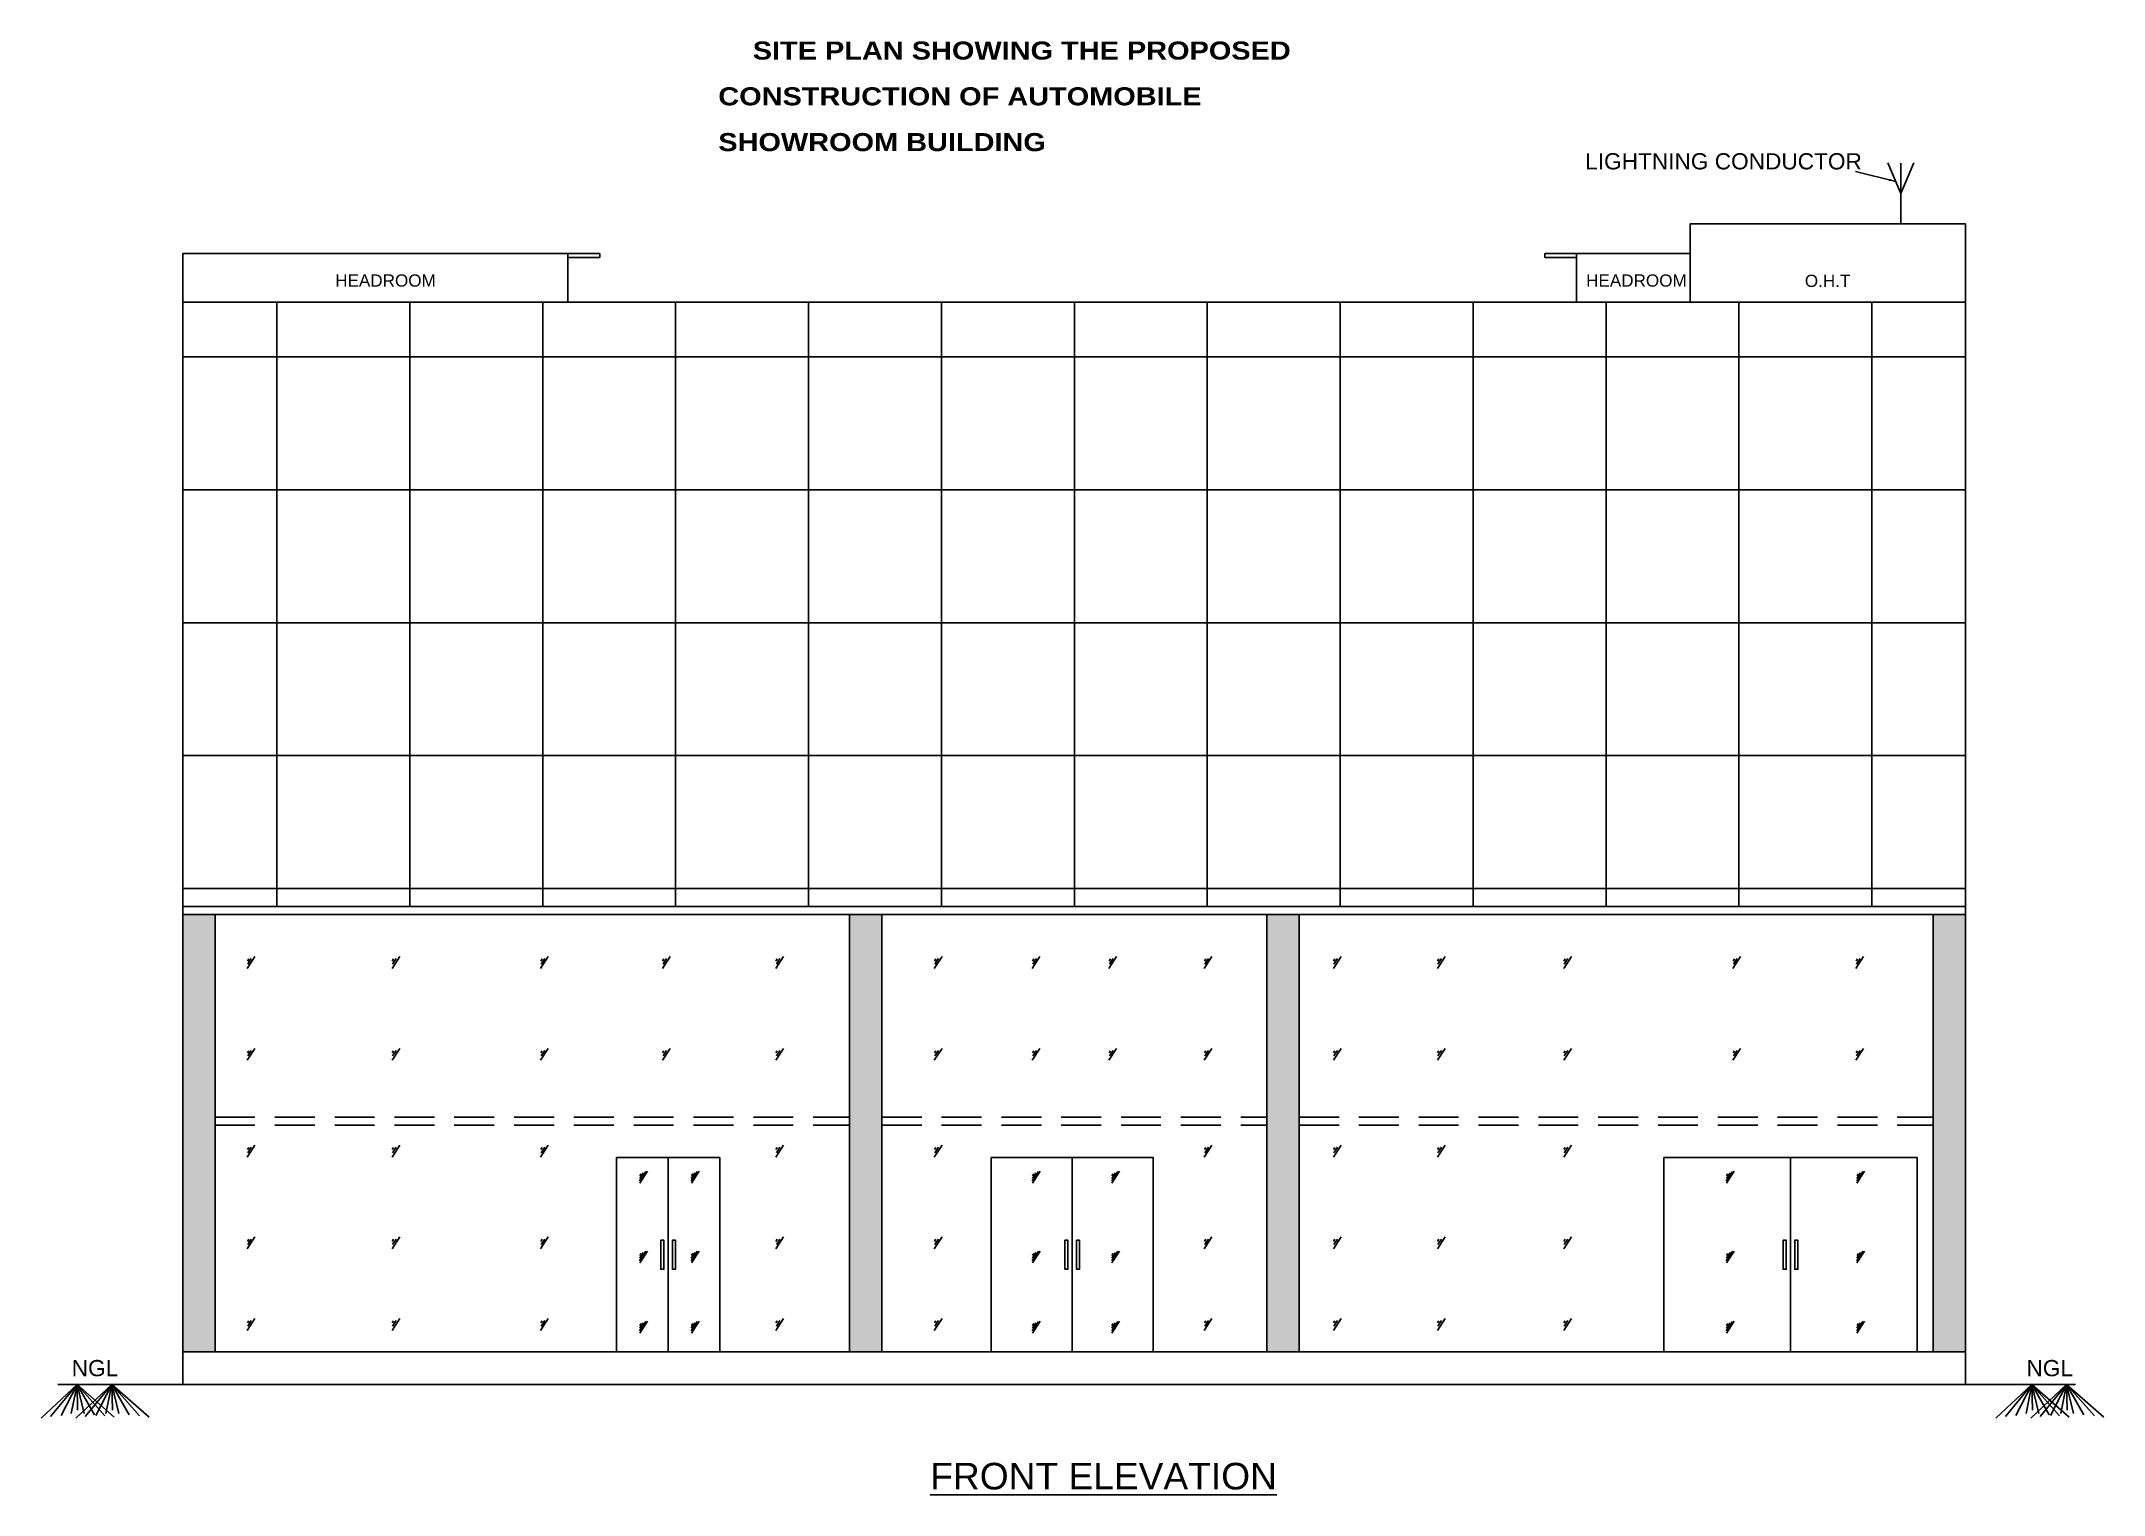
# Model space of a CAD drawing. Header units: metres. Extents: x 71870 to 71989, y 12512 to 13085.
# Drawn here: x 71929.5 to 71968.3, y 12545.9 to 12573.24 of the extents above; entities that cross this region are included whole.
import ezdxf

# ---------------------------------------------------------------- set-up
doc = ezdxf.new("R2010")
doc.units = ezdxf.units.M
doc.header["$MEASUREMENT"] = 0
doc.linetypes.add('DASHED2', pattern=[0.375, 0.25, -0.125])
doc.styles.add('century Gothic', font='arial.ttf')
doc.styles.add('MtXpl_Arial_Black', font='')
doc.styles.get("Standard").update_dxf_attribs({"font": 'arial.ttf'})
doc.styles.get('MtXpl_Arial_Black').set_extended_font_data('Arial Black')
doc.dimstyles.new('STAND', dxfattribs={"dimtxt": 0.25, "dimasz": 0.13, "dimexe": 0, "dimexo": 0, "dimgap": 0, "dimtad": 0, "dimzin": 0, "dimdsep": 46, "dimtxsty": 'century Gothic', "dimblk": 'OBLIQUE', "dimcen": 0.15, "dimse1": 1, "dimse2": 1, "dimclrd": 5, "dimclre": 7, "dimclrt": 5, "dimazin": 0, "dimtfac": 1, "dimtofl": 0, "dimtmove": 0, "dimatfit": 3, "dimfxl": 0, "dimtolj": 1, "dimtzin": 0, "dimlwd": -1, "dimlwe": -1, "dimarcsym": 0})

msp = doc.modelspace()

# ---------------------------------------------------------------- texts
at = {"color": 7, "lineweight": 25, "insert": (71942.23837, 12573.2338), "char_height": 0.34, "width": 10.8436054, "attachment_point": 1, "line_spacing_factor": 1.519185, "style": 'MtXpl_Arial_Black'}
msp.add_mtext('{\\W4.29283;\\C256; \\W1;SITE PLAN SHOWING THE PROPOSED CONSTRUCTION OF AUTOMOBILE SHOWROOM BUILDING }', dxfattribs=at)
at = {"attachment_point": 1, "rotation": 0.000022}
for s, width, heights, insert, char_height in [('LIGHTNING CONDUCTOR ', 1968, [92.69432], (71958.5429, 12571.13277), 0.3048), ('HEADROOM', 1968, [92.69432], (71935.03264, 12568.85258), 0.23), ('HEADROOM', 1968, [92.69432], (71958.56009, 12568.85258), 0.23), ('O.H.T', 1968, [92.69432], (71962.67417, 12568.84656), 0.23), ('NGL', 0.8633907, [0], (71930.07681, 12548.4314), 0.3048), ('NGL', 0.8633907, [0], (71966.84196, 12548.4314), 0.3048)]:
    msp.add_mtext_dynamic_manual_height_columns(s, width=width, gutter_width=1, heights=heights, dxfattribs=dict(at, insert=insert, char_height=char_height))
at = {"color": 7, "lineweight": 25, "insert": (71949.48472, 12546.24318), "char_height": 0.5, "width": 8.5473154, "attachment_point": 5}
msp.add_mtext('{\\LFRONT ELEVATION}', dxfattribs=at)

# ---------------------------------------------------------------- blocks, each defined once
blk = doc.blocks.new('_Oblique')
at = {"color": 0, "linetype": 'ByBlock', "lineweight": -2}
blk.add_line((-0.5, -0.5), (0.5, 0.5), dxfattribs=at)

# ---------------------------------------------------------------- hatches: boundary and pattern name
at = {"lineweight": 25}
h = msp.add_hatch(dxfattribs=at)
h.set_pattern_fill('ANSI37', color=9, scale=20, angle=45)
h.set_pattern_definition([(90, (71948.9337, 12562.2992), (-2.5, 0), []), (180, (71948.9337, 12562.2992), (-2e-16, -2.5), [])])
h.paths.add_polyline_path([(71965.69774, 12556.965), (71965.69771, 12568.33309), (71932.16971, 12568.33293), (71932.16971, 12556.965)])
h = msp.add_hatch(dxfattribs=at)
h.set_pattern_fill('AR-SAND', color=256, scale=0.2)
h.set_pattern_definition([(37.5, (71948.93373, 12552.6978), (-0.0125987, 0.385365), [0, -0.304, 0, -0.34, 0, -0.325]), (7.5, (71948.93373, 12552.6978), (0.353955, 0.564429), [0, -0.164, 0, -0.274, 0, -0.105]), (327.5, (71948.68773, 12552.6978), (0.6228284, 0.001132), [0, -0.1, 0, -0.36, 0, -0.47]), (317.5, (71948.68773, 12552.6978), (0.601225, 0.175535), [0, -0.05, 0, -0.236, 0, -0.27])])
h.paths.add_polyline_path([(71932.16971, 12548.583), (71932.77329, 12548.583), (71932.77329, 12556.8126), (71932.16971, 12556.8126)])
h.paths.add_polyline_path([(71944.70458, 12548.583), (71945.31418, 12548.583), (71945.31418, 12556.8126), (71944.70458, 12556.8126)])
h.paths.add_polyline_path([(71952.55317, 12548.583), (71953.16277, 12548.583), (71953.16277, 12556.8126), (71952.55317, 12556.8126)])
h.paths.add_polyline_path([(71965.69774, 12556.8126), (71965.08807, 12556.8126), (71965.08807, 12548.583), (71965.69775, 12548.583)])

# ---------------------------------------------------------------- linework, layer by layer
for p, q in [((71960.51602, 12569.80394), (71965.69771, 12569.80394)), ((71960.51602, 12569.80394), (71960.51602, 12568.33307)), ((71965.69771, 12569.80394), (71965.69771, 12568.33309)), ((71932.16971, 12568.33293), (71932.16971, 12569.24546)), ((71940.00884, 12569.24529), (71932.16971, 12569.24546)), ((71939.40872, 12568.33297), (71939.40872, 12569.2453)), ((71940.00884, 12569.16909), (71939.40872, 12569.1691)), ((71940.00884, 12569.16909), (71940.00884, 12569.24529)), ((71960.51602, 12569.24483), (71957.78253, 12569.24489)), ((71957.78253, 12569.16869), (71957.78253, 12569.24489)), ((71958.38253, 12569.16868), (71957.78253, 12569.16869)), ((71958.38253, 12569.24488), (71958.38253, 12568.33306)), ((71932.16971, 12568.33293), (71965.69771, 12568.33309)), ((71932.16971, 12547.9734), (71932.16971, 12568.33293)), ((71965.69775, 12547.9734), (71965.69771, 12568.33309)), ((71932.77329, 12556.8126), (71932.77329, 12548.583)), ((71944.70458, 12556.8126), (71944.70458, 12548.583)), ((71945.31418, 12556.8126), (71945.31418, 12548.583)), ((71952.55317, 12556.8126), (71952.55317, 12548.583)), ((71953.16277, 12556.8126), (71953.16277, 12548.583)), ((71965.08807, 12556.8126), (71965.08807, 12548.583)), ((71965.69775, 12548.583), (71932.16971, 12548.583)), ((71965.69775, 12547.9734), (71932.16971, 12547.9734))]:
    msp.add_line(p, q, dxfattribs=at)
at = {"ltscale": 100}
for p, q in [((71932.16971, 12556.965), (71965.69774, 12556.965)), ((71932.16971, 12556.8126), (71965.69774, 12556.8126)), ((71941.29466, 12552.2406), (71941.29466, 12548.583)), ((71948.89561, 12552.2406), (71948.89561, 12548.583)), ((71962.40449, 12552.2406), (71962.40449, 12548.583))]:
    msp.add_line(p, q, dxfattribs=at)
at = {"linetype": 'DASHED2', "ltscale": 3}
for p, q in [((71932.77329, 12553.0026), (71944.70458, 12553.0026)), ((71932.77329, 12552.8502), (71944.70458, 12552.8502)), ((71945.31418, 12553.0026), (71952.55317, 12553.0026)), ((71945.31418, 12552.8502), (71952.55317, 12552.8502)), ((71953.16277, 12553.0026), (71965.08807, 12553.0026)), ((71953.16277, 12552.8502), (71965.08807, 12552.8502))]:
    msp.add_line(p, q, dxfattribs=at)
at = {"lineweight": 25}
for points in [[(71964.47932, 12570.37498), (71964.23646, 12570.95388)], [(71964.47932, 12570.37498), (71964.72219, 12570.95388)], [(71964.47932, 12569.80394), (71964.47932, 12570.94603)], [(71930.1795, 12547.9734), (71929.50425, 12547.33564)], [(71930.1795, 12547.9734), (71929.6802, 12547.36768)], [(71932.16971, 12547.9734), (71929.8141, 12547.9734)], [(71930.1795, 12547.97325), (71929.87779, 12547.38914)], [(71930.1795, 12547.9734), (71930.06905, 12547.42336)], [(71930.83244, 12547.9734), (71930.15719, 12547.33564)], [(71930.1795, 12547.9734), (71930.18907, 12547.48636)], [(71930.17982, 12547.9734), (71930.87798, 12547.35567)], [(71930.17982, 12547.9734), (71930.18907, 12547.48636)], [(71930.17982, 12547.9734), (71930.31087, 12547.42688)], [(71930.17982, 12547.9734), (71930.70118, 12547.38256)], [(71930.17983, 12547.97326), (71930.50304, 12547.39826)], [(71930.83244, 12547.9734), (71930.33314, 12547.36768)], [(71930.83244, 12547.97325), (71930.53073, 12547.38914)], [(71930.83244, 12547.9734), (71930.72198, 12547.42336)], [(71930.83244, 12547.9734), (71930.842, 12547.48636)], [(71930.83276, 12547.9734), (71931.53092, 12547.35567)], [(71930.83276, 12547.9734), (71930.842, 12547.48636)], [(71930.83276, 12547.9734), (71930.96381, 12547.42688)], [(71930.83276, 12547.9734), (71931.35412, 12547.38256)], [(71930.83277, 12547.97326), (71931.15598, 12547.39826)], [(71965.69775, 12547.9734), (71967.76652, 12547.9734)], [(71966.94465, 12547.9734), (71966.2694, 12547.33564)], [(71966.94465, 12547.9734), (71966.44534, 12547.36768)], [(71966.94465, 12547.97325), (71966.64294, 12547.38914)], [(71966.94465, 12547.9734), (71966.83419, 12547.42336)], [(71967.59759, 12547.9734), (71966.92234, 12547.33564)], [(71966.94465, 12547.9734), (71966.95421, 12547.48636)], [(71966.94497, 12547.9734), (71967.64313, 12547.35567)], [(71966.94497, 12547.9734), (71966.95421, 12547.48636)], [(71966.94497, 12547.9734), (71967.07602, 12547.42688)], [(71966.94497, 12547.9734), (71967.46632, 12547.38256)], [(71966.94497, 12547.97326), (71967.26819, 12547.39826)], [(71967.59759, 12547.9734), (71967.09828, 12547.36768)], [(71967.59759, 12547.97325), (71967.29588, 12547.38914)], [(71967.59759, 12547.9734), (71967.48713, 12547.42336)], [(71967.59759, 12547.9734), (71967.60715, 12547.48636)], [(71967.59791, 12547.9734), (71968.11926, 12547.38256)], [(71967.59791, 12547.9734), (71967.60715, 12547.48636)], [(71967.59791, 12547.9734), (71968.29607, 12547.35567)], [(71967.59791, 12547.9734), (71967.72896, 12547.42688)], [(71967.59791, 12547.97326), (71967.92113, 12547.39826)]]:
    msp.add_lwpolyline(points, dxfattribs=at)
at = {"color": 4, "lineweight": 25}
for points in [[(71933.37822, 12555.79732), (71933.5229, 12556.02072)], [(71933.38035, 12555.93709), (71933.40552, 12555.97595)], [(71933.38799, 12555.8776), (71933.45553, 12555.9819)], [(71936.10165, 12555.79732), (71936.24633, 12556.02072)], [(71936.10378, 12555.93709), (71936.12895, 12555.97595)], [(71936.11142, 12555.8776), (71936.17896, 12555.9819)], [(71938.89606, 12555.79732), (71939.04073, 12556.02072)], [(71938.89819, 12555.93709), (71938.92335, 12555.97595)], [(71938.90583, 12555.8776), (71938.97337, 12555.9819)], [(71941.1888, 12555.79732), (71941.33348, 12556.02072)], [(71941.19093, 12555.93709), (71941.2161, 12555.97595)], [(71941.19857, 12555.8776), (71941.26611, 12555.9819)], [(71943.32054, 12555.79732), (71943.46521, 12556.02072)], [(71943.32266, 12555.93709), (71943.34783, 12555.97595)], [(71943.3303, 12555.8776), (71943.39785, 12555.9819)], [(71946.30124, 12555.79732), (71946.44591, 12556.02072)], [(71946.30336, 12555.93709), (71946.32853, 12555.97595)], [(71946.311, 12555.8776), (71946.37855, 12555.9819)], [(71948.14306, 12555.79732), (71948.28774, 12556.02072)], [(71948.14519, 12555.93709), (71948.17036, 12555.97595)], [(71948.15283, 12555.8776), (71948.22038, 12555.9819)], [(71949.58546, 12555.79732), (71949.73014, 12556.02072)], [(71949.58759, 12555.93709), (71949.61276, 12555.97595)], [(71949.59523, 12555.8776), (71949.66277, 12555.9819)], [(71951.37774, 12555.79732), (71951.52242, 12556.02072)], [(71951.37987, 12555.93709), (71951.40504, 12555.97595)], [(71951.38751, 12555.8776), (71951.45506, 12555.9819)], [(71953.8068, 12555.79732), (71953.95148, 12556.02072)], [(71953.80893, 12555.93709), (71953.8341, 12555.97595)], [(71953.81657, 12555.8776), (71953.88412, 12555.9819)], [(71955.76289, 12555.79732), (71955.90757, 12556.02072)], [(71955.76502, 12555.93709), (71955.79019, 12555.97595)], [(71955.77266, 12555.8776), (71955.8402, 12555.9819)], [(71958.13814, 12555.79732), (71958.28281, 12556.02072)], [(71958.14026, 12555.93709), (71958.16543, 12555.97595)], [(71958.1479, 12555.8776), (71958.21545, 12555.9819)], [(71961.32146, 12555.79732), (71961.46613, 12556.02072)], [(71961.32358, 12555.93709), (71961.34875, 12555.97595)], [(71961.33122, 12555.8776), (71961.39877, 12555.9819)], [(71963.63575, 12555.79732), (71963.78043, 12556.02072)], [(71963.63788, 12555.93709), (71963.66305, 12555.97595)], [(71963.64552, 12555.8776), (71963.71307, 12555.9819)], [(71933.37822, 12554.07052), (71933.5229, 12554.29392)], [(71933.38035, 12554.21029), (71933.40552, 12554.24916)], [(71933.38799, 12554.1508), (71933.45553, 12554.2551)], [(71936.10165, 12554.07052), (71936.24633, 12554.29392)], [(71936.10378, 12554.21029), (71936.12895, 12554.24916)], [(71936.11142, 12554.1508), (71936.17896, 12554.2551)], [(71938.89606, 12554.07052), (71939.04073, 12554.29392)], [(71938.89819, 12554.21029), (71938.92335, 12554.24916)], [(71938.90583, 12554.1508), (71938.97337, 12554.2551)], [(71941.1888, 12554.07052), (71941.33348, 12554.29392)], [(71941.19093, 12554.21029), (71941.2161, 12554.24916)], [(71941.19857, 12554.1508), (71941.26611, 12554.2551)], [(71943.32054, 12554.07052), (71943.46521, 12554.29392)], [(71943.32266, 12554.21029), (71943.34783, 12554.24916)], [(71943.3303, 12554.1508), (71943.39785, 12554.2551)], [(71946.30124, 12554.07052), (71946.44591, 12554.29392)], [(71946.30336, 12554.21029), (71946.32853, 12554.24916)], [(71946.311, 12554.1508), (71946.37855, 12554.2551)], [(71948.14306, 12554.07052), (71948.28774, 12554.29392)], [(71948.14519, 12554.21029), (71948.17036, 12554.24916)], [(71948.15283, 12554.1508), (71948.22038, 12554.2551)], [(71949.58546, 12554.07052), (71949.73014, 12554.29392)], [(71949.58759, 12554.21029), (71949.61276, 12554.24916)], [(71949.59523, 12554.1508), (71949.66277, 12554.2551)], [(71951.37774, 12554.07052), (71951.52242, 12554.29392)], [(71951.37987, 12554.21029), (71951.40504, 12554.24916)], [(71951.38751, 12554.1508), (71951.45506, 12554.2551)], [(71953.8068, 12554.07052), (71953.95148, 12554.29392)], [(71953.80893, 12554.21029), (71953.8341, 12554.24916)], [(71953.81657, 12554.1508), (71953.88412, 12554.2551)], [(71955.76289, 12554.07052), (71955.90757, 12554.29392)], [(71955.76502, 12554.21029), (71955.79019, 12554.24916)], [(71955.77266, 12554.1508), (71955.8402, 12554.2551)], [(71958.13814, 12554.07052), (71958.28281, 12554.29392)], [(71958.14026, 12554.21029), (71958.16543, 12554.24916)], [(71958.1479, 12554.1508), (71958.21545, 12554.2551)], [(71961.32146, 12554.07052), (71961.46613, 12554.29392)], [(71961.32358, 12554.21029), (71961.34875, 12554.24916)], [(71961.33122, 12554.1508), (71961.39877, 12554.2551)], [(71963.63575, 12554.07052), (71963.78043, 12554.29392)], [(71963.63788, 12554.21029), (71963.66305, 12554.24916)], [(71963.64552, 12554.1508), (71963.71307, 12554.2551)], [(71933.37822, 12552.24984), (71933.5229, 12552.47324)], [(71933.38035, 12552.38961), (71933.40552, 12552.42847)], [(71933.38799, 12552.33012), (71933.45553, 12552.43442)], [(71936.10165, 12552.24984), (71936.24633, 12552.47324)], [(71936.10378, 12552.38961), (71936.12895, 12552.42847)], [(71936.11142, 12552.33012), (71936.17896, 12552.43442)], [(71938.89606, 12552.24984), (71939.04073, 12552.47324)], [(71938.89819, 12552.38961), (71938.92335, 12552.42847)], [(71938.90583, 12552.33012), (71938.97337, 12552.43442)], [(71943.32054, 12552.24984), (71943.46521, 12552.47324)], [(71943.32266, 12552.38961), (71943.34783, 12552.42847)], [(71943.3303, 12552.33012), (71943.39785, 12552.43442)], [(71946.30124, 12552.24984), (71946.44591, 12552.47324)], [(71946.30336, 12552.38961), (71946.32853, 12552.42847)], [(71946.311, 12552.33012), (71946.37855, 12552.43442)], [(71951.37774, 12552.24984), (71951.52242, 12552.47324)], [(71951.37987, 12552.38961), (71951.40504, 12552.42847)], [(71951.38751, 12552.33012), (71951.45506, 12552.43442)], [(71953.8068, 12552.24984), (71953.95148, 12552.47324)], [(71953.80893, 12552.38961), (71953.8341, 12552.42847)], [(71953.81657, 12552.33012), (71953.88412, 12552.43442)], [(71955.76289, 12552.24984), (71955.90757, 12552.47324)], [(71955.76502, 12552.38961), (71955.79019, 12552.42847)], [(71955.77266, 12552.33012), (71955.8402, 12552.43442)], [(71958.13814, 12552.24984), (71958.28281, 12552.47324)], [(71958.14026, 12552.38961), (71958.16543, 12552.42847)], [(71958.1479, 12552.33012), (71958.21545, 12552.43442)], [(71940.75783, 12551.79782), (71940.87313, 12551.97586)], [(71940.76013, 12551.84812), (71940.82767, 12551.95241)], [(71940.76052, 12551.75768), (71940.9052, 12551.98107)], [(71940.76265, 12551.89745), (71940.78782, 12551.93631)], [(71941.7286, 12551.79782), (71941.8439, 12551.97586)], [(71941.73089, 12551.84812), (71941.79844, 12551.95241)], [(71941.73129, 12551.75768), (71941.87597, 12551.98107)], [(71941.73342, 12551.89745), (71941.75859, 12551.93631)], [(71948.14261, 12551.79782), (71948.25791, 12551.97586)], [(71948.14491, 12551.84812), (71948.21245, 12551.95241)], [(71948.14531, 12551.75768), (71948.28998, 12551.98107)], [(71948.14744, 12551.89745), (71948.17261, 12551.93631)], [(71949.63697, 12551.79782), (71949.75227, 12551.97586)], [(71949.63927, 12551.84812), (71949.70682, 12551.95241)], [(71949.63967, 12551.75768), (71949.78435, 12551.98107)], [(71949.6418, 12551.89745), (71949.66697, 12551.93631)], [(71961.19725, 12551.79782), (71961.31255, 12551.97586)], [(71961.19955, 12551.84812), (71961.26709, 12551.95241)], [(71961.19994, 12551.75768), (71961.34462, 12551.98107)], [(71961.20207, 12551.89745), (71961.22724, 12551.93631)], [(71963.65144, 12551.79782), (71963.76674, 12551.97586)], [(71963.65374, 12551.84812), (71963.72128, 12551.95241)], [(71963.65413, 12551.75768), (71963.79881, 12551.98107)], [(71963.65626, 12551.89745), (71963.68143, 12551.93631)], [(71933.37822, 12550.52304), (71933.5229, 12550.74644)], [(71933.38799, 12550.60332), (71933.45553, 12550.70762)], [(71936.10165, 12550.52304), (71936.24633, 12550.74644)], [(71936.11142, 12550.60332), (71936.17896, 12550.70762)], [(71938.89606, 12550.52304), (71939.04073, 12550.74644)], [(71938.90583, 12550.60332), (71938.97337, 12550.70762)], [(71943.32054, 12550.52304), (71943.46521, 12550.74644)], [(71943.3303, 12550.60332), (71943.39785, 12550.70762)], [(71946.30124, 12550.52304), (71946.44591, 12550.74644)], [(71946.311, 12550.60332), (71946.37855, 12550.70762)], [(71951.37774, 12550.52304), (71951.52242, 12550.74644)], [(71951.38751, 12550.60332), (71951.45506, 12550.70762)], [(71953.8068, 12550.52304), (71953.95148, 12550.74644)], [(71953.81657, 12550.60332), (71953.88412, 12550.70762)], [(71955.76289, 12550.52304), (71955.90757, 12550.74644)], [(71955.77266, 12550.60332), (71955.8402, 12550.70762)], [(71958.13814, 12550.52304), (71958.28281, 12550.74644)], [(71958.1479, 12550.60332), (71958.21545, 12550.70762)], [(71933.38035, 12550.66281), (71933.40552, 12550.70168)], [(71936.10378, 12550.66281), (71936.12895, 12550.70168)], [(71938.89819, 12550.66281), (71938.92335, 12550.70168)], [(71940.75783, 12550.29865), (71940.87313, 12550.47669)], [(71940.76013, 12550.34895), (71940.82767, 12550.45325)], [(71940.76052, 12550.25851), (71940.9052, 12550.48191)], [(71940.76265, 12550.39828), (71940.78782, 12550.43714)], [(71941.7286, 12550.29865), (71941.8439, 12550.47669)], [(71941.73089, 12550.34895), (71941.79844, 12550.45325)], [(71941.73129, 12550.25851), (71941.87597, 12550.48191)], [(71941.73342, 12550.39828), (71941.75859, 12550.43714)], [(71943.32266, 12550.66281), (71943.34783, 12550.70168)], [(71946.30336, 12550.66281), (71946.32853, 12550.70168)], [(71948.14261, 12550.29865), (71948.25791, 12550.47669)], [(71948.14491, 12550.34895), (71948.21245, 12550.45325)], [(71948.14531, 12550.25851), (71948.28998, 12550.48191)], [(71948.14744, 12550.39828), (71948.17261, 12550.43714)], [(71949.63697, 12550.29865), (71949.75227, 12550.47669)], [(71949.63927, 12550.34895), (71949.70682, 12550.45325)], [(71949.63967, 12550.25851), (71949.78435, 12550.48191)], [(71949.6418, 12550.39828), (71949.66697, 12550.43714)], [(71951.37987, 12550.66281), (71951.40504, 12550.70168)], [(71953.80893, 12550.66281), (71953.8341, 12550.70168)], [(71955.76502, 12550.66281), (71955.79019, 12550.70168)], [(71958.14026, 12550.66281), (71958.16543, 12550.70168)], [(71961.19725, 12550.29865), (71961.31255, 12550.47669)], [(71961.19955, 12550.34895), (71961.26709, 12550.45325)], [(71961.19994, 12550.25851), (71961.34462, 12550.48191)], [(71961.20207, 12550.39828), (71961.22724, 12550.43714)], [(71963.65144, 12550.29865), (71963.76674, 12550.47669)], [(71963.65374, 12550.34895), (71963.72128, 12550.45325)], [(71963.65413, 12550.25851), (71963.79881, 12550.48191)], [(71963.65626, 12550.39828), (71963.68143, 12550.43714)], [(71933.37822, 12548.98937), (71933.5229, 12549.21277)], [(71933.38035, 12549.12914), (71933.40552, 12549.16801)], [(71933.38799, 12549.06965), (71933.45553, 12549.17395)], [(71936.10165, 12548.98937), (71936.24633, 12549.21277)], [(71936.10378, 12549.12914), (71936.12895, 12549.16801)], [(71936.11142, 12549.06965), (71936.17896, 12549.17395)], [(71938.89606, 12548.98937), (71939.04073, 12549.21277)], [(71938.89819, 12549.12914), (71938.92335, 12549.16801)], [(71938.90583, 12549.06965), (71938.97337, 12549.17395)], [(71940.75783, 12548.97726), (71940.87313, 12549.15529)], [(71940.76052, 12548.93711), (71940.9052, 12549.16051)], [(71941.7286, 12548.97726), (71941.8439, 12549.15529)], [(71941.73129, 12548.93711), (71941.87597, 12549.16051)], [(71943.32054, 12548.98937), (71943.46521, 12549.21277)], [(71943.32266, 12549.12914), (71943.34783, 12549.16801)], [(71943.3303, 12549.06965), (71943.39785, 12549.17395)], [(71946.30124, 12548.98937), (71946.44591, 12549.21277)], [(71946.30336, 12549.12914), (71946.32853, 12549.16801)], [(71946.311, 12549.06965), (71946.37855, 12549.17395)], [(71948.14261, 12548.97726), (71948.25791, 12549.15529)], [(71948.14531, 12548.93711), (71948.28998, 12549.16051)], [(71949.63697, 12548.97726), (71949.75227, 12549.15529)], [(71949.63967, 12548.93711), (71949.78435, 12549.16051)], [(71951.37774, 12548.98937), (71951.52242, 12549.21277)], [(71951.37987, 12549.12914), (71951.40504, 12549.16801)], [(71951.38751, 12549.06965), (71951.45506, 12549.17395)], [(71953.8068, 12548.98937), (71953.95148, 12549.21277)], [(71953.80893, 12549.12914), (71953.8341, 12549.16801)], [(71953.81657, 12549.06965), (71953.88412, 12549.17395)], [(71955.76289, 12548.98937), (71955.90757, 12549.21277)], [(71955.76502, 12549.12914), (71955.79019, 12549.16801)], [(71955.77266, 12549.06965), (71955.8402, 12549.17395)], [(71958.13814, 12548.98937), (71958.28281, 12549.21277)], [(71958.14026, 12549.12914), (71958.16543, 12549.16801)], [(71958.1479, 12549.06965), (71958.21545, 12549.17395)], [(71961.19725, 12548.97726), (71961.31255, 12549.15529)], [(71961.19994, 12548.93711), (71961.34462, 12549.16051)], [(71963.65144, 12548.97726), (71963.76674, 12549.15529)], [(71963.65413, 12548.93711), (71963.79881, 12549.16051)], [(71940.76013, 12549.02756), (71940.82767, 12549.13185)], [(71940.76265, 12549.07689), (71940.78782, 12549.11575)], [(71941.73089, 12549.02756), (71941.79844, 12549.13185)], [(71941.73342, 12549.07689), (71941.75859, 12549.11575)], [(71948.14491, 12549.02756), (71948.21245, 12549.13185)], [(71948.14744, 12549.07689), (71948.17261, 12549.11575)], [(71949.63927, 12549.02756), (71949.70682, 12549.13185)], [(71949.6418, 12549.07689), (71949.66697, 12549.11575)], [(71961.19955, 12549.02756), (71961.26709, 12549.13185)], [(71961.20207, 12549.07689), (71961.22724, 12549.11575)], [(71963.65374, 12549.02756), (71963.72128, 12549.13185)], [(71963.65626, 12549.07689), (71963.68143, 12549.11575)]]:
    msp.add_lwpolyline(points, dxfattribs=at)
at = {"ltscale": 100}
for points in [[(71940.32311, 12552.2406), (71942.26621, 12552.2406), (71942.26621, 12548.583), (71940.32311, 12548.583)], [(71947.37161, 12552.2406), (71950.41961, 12552.2406), (71950.41961, 12548.583), (71947.37161, 12548.583)], [(71960.02326, 12552.2406), (71964.78573, 12552.2406), (71964.78573, 12548.583), (71960.02326, 12548.583)], [(71941.15622, 12550.68562), (71941.21392, 12550.68562), (71941.21392, 12550.13797), (71941.15622, 12550.13797)], [(71941.43309, 12550.68562), (71941.37539, 12550.68562), (71941.37539, 12550.13797), (71941.43309, 12550.13797)], [(71948.75717, 12550.68562), (71948.81487, 12550.68562), (71948.81487, 12550.13797), (71948.75717, 12550.13797)], [(71949.03404, 12550.68562), (71948.97634, 12550.68562), (71948.97634, 12550.13797), (71949.03404, 12550.13797)], [(71962.26596, 12550.6856), (71962.32366, 12550.6856), (71962.32366, 12550.13796), (71962.26596, 12550.13796)], [(71962.54283, 12550.6856), (71962.48513, 12550.6856), (71962.48513, 12550.13796), (71962.54283, 12550.13796)]]:
    msp.add_lwpolyline(points, close=True, dxfattribs=at)

msp.set_redraw_order([(e.dxf.handle, doc.entitydb.next_handle()) for e in msp.query("TEXT MTEXT ATTDEF DIMENSION ARC_DIMENSION")])  # texts and dimensions are drawn at this point

# ---------------------------------------------------------------- leaders
at = {"lineweight": 25}
msp.add_leader([(71964.3842, 12570.60172), (71963.6257, 12570.79162)], dimstyle='STAND', override={"dimgap": 0, "dimtad": 0}, dxfattribs=at)

doc.saveas('drawing.dxf')
